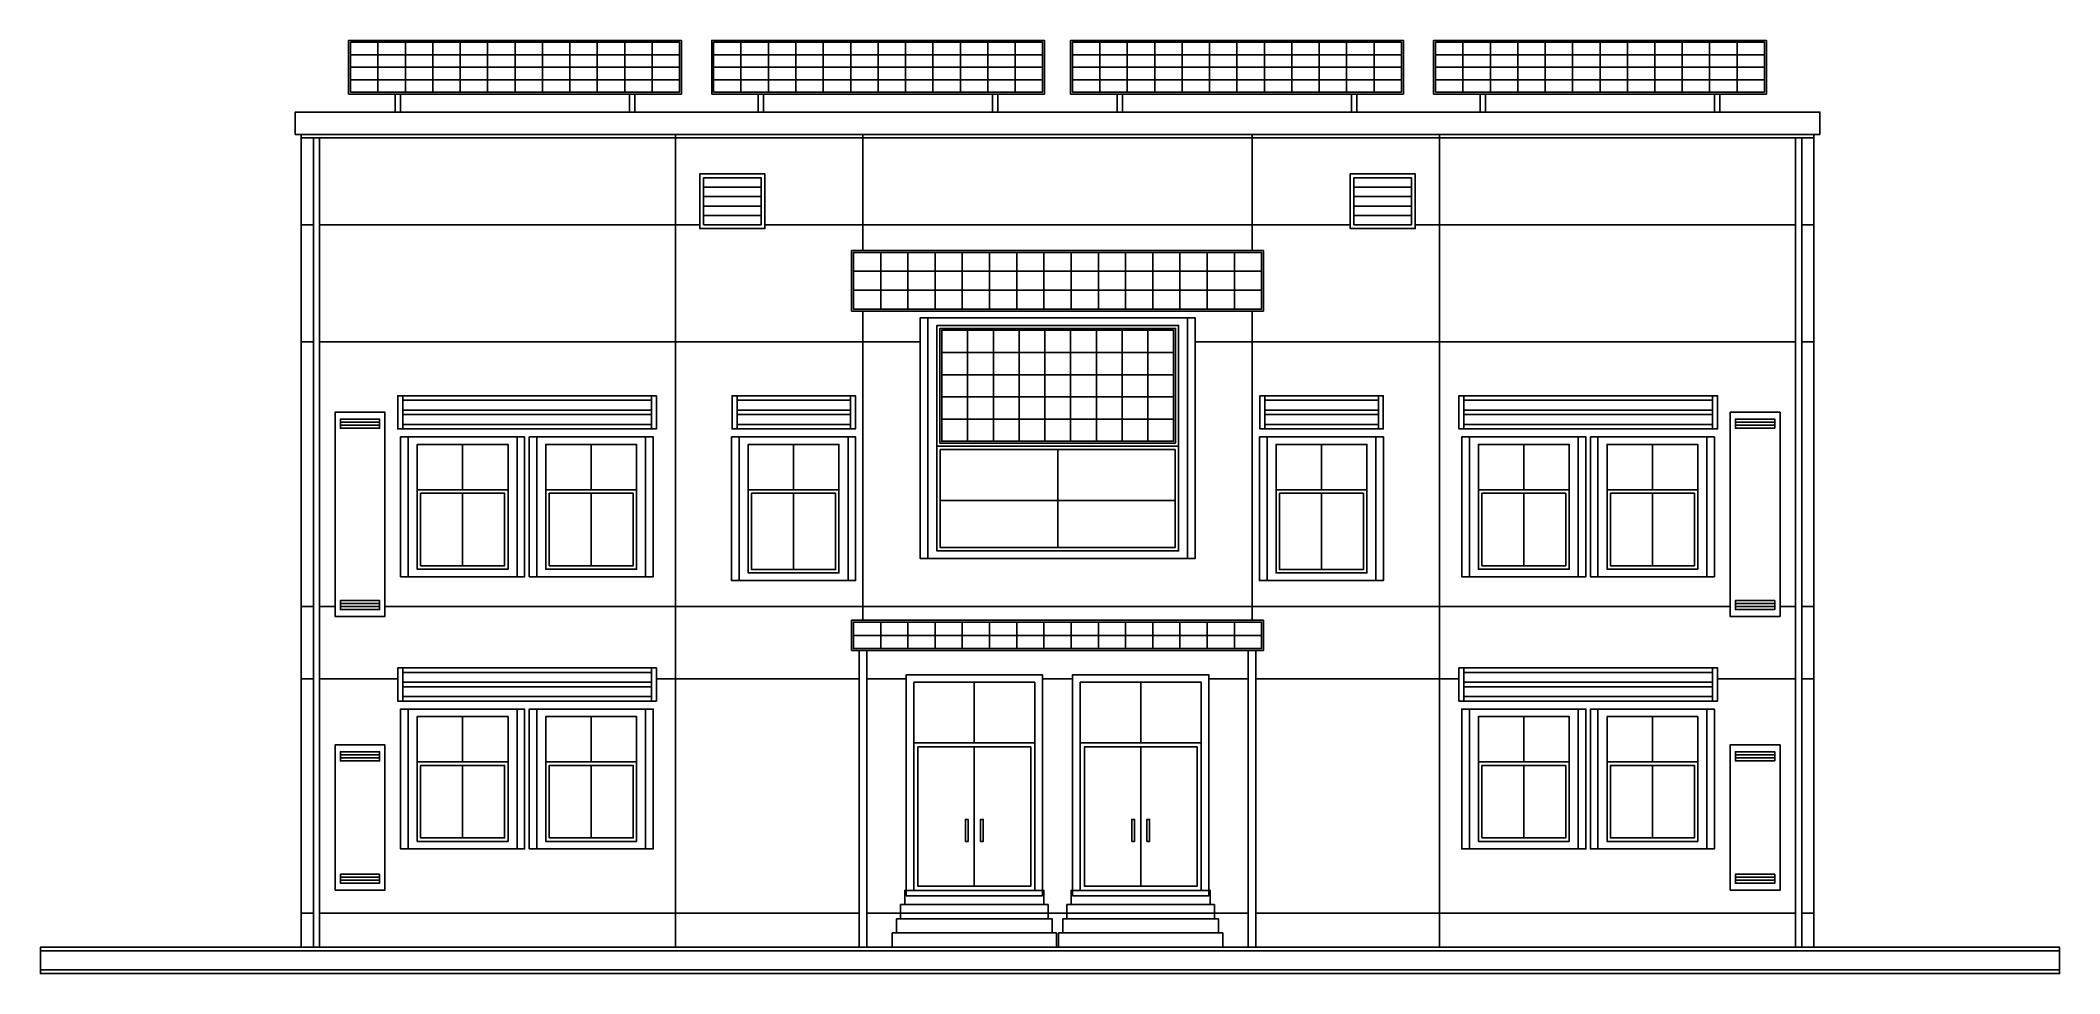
# Model space of a CAD drawing. Header units: inches. Extents: x 384.6 to 411.3, y 114.4 to 126.7.
import ezdxf

# ---------------------------------------------------------------- set-up
doc = ezdxf.new("R2010")
doc.units = ezdxf.units.IN
for name, color, linetype, lineweight in [('01_EXISTING_MASS', 7, 'Continuous', 25), ('02_NEW_FRAMES', 7, 'Continuous', 25), ('03_GLAZING', 7, 'Continuous', 25), ('04_EXTERNAL_SHADING', 7, 'Continuous', 25), ('05_SOLAR_PV', 7, 'Continuous', 25), ('06_VENTILATED_PANELS', 7, 'Continuous', 25), ('07_ENTRANCES', 7, 'Continuous', 25), ('08_RAINWATER', 7, 'Continuous', 25)]:
    doc.layers.add(name, color=color, linetype=linetype, lineweight=lineweight)

msp = doc.modelspace()

# ---------------------------------------------------------------- linework, layer by layer
at = {"layer": '01_EXISTING_MASS'}
for points in [[(388.023, 125.475), (388.023, 125.43)], [(392.973, 125.475), (388.023, 125.475)], [(388.023, 125.43), (388.023, 124.28)], [(392.973, 125.43), (392.973, 125.475)], [(395.45, 125.475), (392.973, 125.475)], [(392.973, 124.28), (392.973, 125.43)], [(395.45, 125.43), (395.45, 125.475)], [(400.596, 125.475), (395.45, 125.475)], [(395.45, 124.28), (395.45, 125.43)], [(400.596, 125.43), (400.596, 125.475)], [(403.073, 125.475), (400.596, 125.475)], [(400.596, 124.28), (400.596, 125.43)], [(403.073, 125.43), (403.073, 125.475)], [(408.023, 125.475), (403.073, 125.475)], [(403.073, 124.28), (403.073, 125.43)], [(408.023, 125.43), (408.023, 125.475)], [(408.023, 124.28), (408.023, 125.43)], [(388.023, 124.28), (388.023, 122.732)], [(388.023, 124.28), (388.183, 124.28)], [(388.263, 124.28), (392.973, 124.28)], [(392.973, 122.732), (392.973, 124.28)], [(392.973, 124.28), (393.293, 124.28)], [(394.153, 124.28), (395.45, 124.28)], [(395.45, 123.94), (395.45, 124.28)], [(395.45, 124.28), (400.596, 124.28)], [(400.596, 123.94), (400.596, 124.28)], [(400.596, 124.28), (401.893, 124.28)], [(402.753, 124.28), (403.073, 124.28)], [(403.073, 122.732), (403.073, 124.28)], [(403.073, 124.28), (407.783, 124.28)], [(407.863, 124.28), (408.023, 124.28)], [(408.023, 122.732), (408.023, 124.28)], [(395.45, 122.732), (395.45, 123.14)], [(400.596, 122.732), (400.596, 123.14)], [(388.023, 122.732), (388.023, 119.232)], [(388.023, 122.732), (388.183, 122.732)], [(388.263, 122.732), (392.973, 122.732)], [(392.973, 119.232), (392.973, 122.732)], [(392.973, 122.732), (395.45, 122.732)], [(395.45, 119.232), (395.45, 122.732)], [(395.45, 122.732), (396.208, 122.732)], [(399.843, 122.732), (400.596, 122.732)], [(400.596, 119.232), (400.596, 122.732)], [(400.596, 122.732), (403.073, 122.732)], [(403.073, 119.232), (403.073, 122.732)], [(403.073, 122.732), (407.783, 122.732)], [(407.863, 122.732), (408.023, 122.732)], [(408.023, 119.232), (408.023, 122.732)], [(388.023, 119.232), (388.023, 118.275)], [(388.023, 119.232), (388.183, 119.232)], [(388.263, 119.232), (388.47, 119.232)], [(389.13, 119.232), (392.973, 119.232)], [(392.973, 118.275), (392.973, 119.232)], [(392.973, 119.232), (395.45, 119.232)], [(395.45, 119.05), (395.45, 119.232)], [(395.45, 119.232), (400.596, 119.232)], [(400.596, 119.05), (400.596, 119.232)], [(400.596, 119.232), (403.073, 119.232)], [(403.073, 118.275), (403.073, 119.232)], [(403.073, 119.232), (406.916, 119.232)], [(407.576, 119.232), (407.783, 119.232)], [(407.863, 119.232), (408.023, 119.232)], [(408.023, 118.275), (408.023, 119.232)], [(388.023, 118.275), (388.023, 115.175)], [(388.023, 118.275), (388.183, 118.275)], [(388.263, 118.275), (389.3, 118.275)], [(392.72, 118.275), (392.973, 118.275)], [(392.973, 115.175), (392.973, 118.275)], [(392.973, 118.275), (395.4, 118.275)], [(395.5, 118.275), (396.023, 118.275)], [(397.823, 118.275), (398.223, 118.275)], [(400.023, 118.275), (400.546, 118.275)], [(400.646, 118.275), (403.073, 118.275)], [(403.073, 115.175), (403.073, 118.275)], [(403.073, 118.275), (403.33, 118.275)], [(406.75, 118.275), (407.783, 118.275)], [(407.863, 118.275), (408.023, 118.275)], [(408.023, 115.175), (408.023, 118.275)], [(388.023, 115.175), (388.023, 114.725)], [(388.023, 115.175), (388.183, 115.175)], [(388.263, 115.175), (392.973, 115.175)], [(392.973, 114.725), (392.973, 115.175)], [(392.973, 115.175), (395.4, 115.175)], [(395.5, 115.175), (395.948, 115.175)], [(395.948, 115.175), (397.898, 115.175)], [(397.898, 115.175), (398.148, 115.175)], [(398.148, 115.175), (400.098, 115.175)], [(400.098, 115.175), (400.546, 115.175)], [(400.646, 115.175), (403.073, 115.175)], [(403.073, 114.725), (403.073, 115.175)], [(403.073, 115.175), (407.783, 115.175)], [(407.863, 115.175), (408.023, 115.175)], [(408.023, 114.725), (408.023, 115.175)], [(388.023, 114.725), (384.574, 114.725), (384.574, 114.675)], [(384.574, 114.675), (384.574, 114.425)], [(384.574, 114.675), (411.273, 114.675)], [(388.023, 114.725), (388.183, 114.725)], [(388.263, 114.725), (392.973, 114.725)], [(392.973, 114.725), (395.4, 114.725)], [(395.5, 114.725), (395.838, 114.725)], [(395.838, 114.725), (398.008, 114.725)], [(398.008, 114.725), (398.038, 114.725)], [(398.038, 114.725), (400.208, 114.725)], [(400.208, 114.725), (400.546, 114.725)], [(400.646, 114.725), (403.073, 114.725)], [(403.073, 114.725), (407.783, 114.725)], [(407.863, 114.725), (408.023, 114.725)], [(411.273, 114.675), (411.273, 114.725), (408.023, 114.725)], [(411.273, 114.425), (411.273, 114.675)], [(384.574, 114.425), (411.273, 114.425)], [(384.574, 114.425), (384.574, 114.375), (411.273, 114.375), (411.273, 114.425)]]:
    msp.add_lwpolyline(points, dxfattribs=at)
at = {"layer": '02_NEW_FRAMES'}
for points in [[(389.265, 125.771), (387.943, 125.771), (387.943, 125.475), (388.023, 125.475)], [(389.335, 125.771), (389.265, 125.771)], [(392.365, 125.771), (389.335, 125.771)], [(392.435, 125.771), (392.365, 125.771)], [(394.065, 125.771), (392.435, 125.771)], [(394.135, 125.771), (394.065, 125.771)], [(397.165, 125.771), (394.135, 125.771)], [(397.235, 125.771), (397.165, 125.771)], [(398.811, 125.771), (397.235, 125.771)], [(398.881, 125.771), (398.811, 125.771)], [(401.911, 125.771), (398.881, 125.771)], [(401.981, 125.771), (401.911, 125.771)], [(403.611, 125.771), (401.981, 125.771)], [(403.681, 125.771), (403.611, 125.771)], [(406.711, 125.771), (403.681, 125.771)], [(406.781, 125.771), (406.711, 125.771)], [(408.023, 125.475), (408.103, 125.475), (408.103, 125.771), (406.781, 125.771)], [(394.153, 124.28), (394.153, 124.953), (393.293, 124.953), (393.293, 124.28)], [(402.753, 124.28), (402.753, 124.953), (401.893, 124.953), (401.893, 124.28)], [(393.293, 124.28), (393.293, 124.23), (394.153, 124.23), (394.153, 124.28)], [(401.893, 124.28), (401.893, 124.23), (402.753, 124.23), (402.753, 124.28)], [(396.308, 123.05), (396.308, 119.866)], [(399.743, 123.05), (396.308, 123.05)], [(399.623, 121.353), (399.623, 122.95), (396.428, 122.95), (396.428, 121.353)], [(399.743, 119.866), (399.743, 123.05)], [(389.437, 121.475), (389.437, 119.625)], [(390.877, 121.475), (389.437, 121.475)], [(390.157, 121.375), (389.557, 121.375), (389.557, 120.775)], [(390.157, 120.775), (390.157, 121.375)], [(390.757, 120.775), (390.757, 121.375), (390.157, 121.375)], [(390.877, 119.625), (390.877, 121.475)], [(391.137, 121.475), (391.137, 119.625)], [(392.577, 121.475), (391.137, 121.475)], [(391.857, 121.375), (391.257, 121.375), (391.257, 120.775)], [(391.857, 120.775), (391.857, 121.375)], [(392.457, 120.775), (392.457, 121.375), (391.857, 121.375)], [(392.577, 119.625), (392.577, 121.475)], [(393.813, 121.475), (393.813, 119.575)], [(395.253, 121.475), (393.813, 121.475)], [(394.533, 121.375), (393.933, 121.375), (393.933, 120.775)], [(394.533, 120.775), (394.533, 121.375)], [(395.133, 120.775), (395.133, 121.375), (394.533, 121.375)], [(395.253, 119.575), (395.253, 121.475)], [(399.623, 121.353), (396.428, 121.353)], [(400.793, 121.475), (400.793, 119.575)], [(402.233, 121.475), (400.793, 121.475)], [(401.513, 121.375), (400.913, 121.375), (400.913, 120.775)], [(401.513, 120.775), (401.513, 121.375)], [(402.113, 120.775), (402.113, 121.375), (401.513, 121.375)], [(402.233, 119.575), (402.233, 121.475)], [(403.469, 121.475), (403.469, 119.625)], [(404.909, 121.475), (403.469, 121.475)], [(404.189, 121.375), (403.589, 121.375), (403.589, 120.775)], [(404.189, 120.775), (404.189, 121.375)], [(404.789, 120.775), (404.789, 121.375), (404.189, 121.375)], [(404.909, 119.625), (404.909, 121.475)], [(405.169, 121.475), (405.169, 119.625)], [(406.609, 121.475), (405.169, 121.475)], [(405.889, 121.375), (405.289, 121.375), (405.289, 120.775)], [(405.889, 120.775), (405.889, 121.375)], [(406.489, 120.775), (406.489, 121.375), (405.889, 121.375)], [(406.609, 119.625), (406.609, 121.475)], [(390.157, 120.775), (389.557, 120.775)], [(390.757, 120.775), (390.157, 120.775)], [(391.857, 120.775), (391.257, 120.775)], [(392.457, 120.775), (391.857, 120.775)], [(394.533, 120.775), (393.933, 120.775)], [(395.133, 120.775), (394.533, 120.775)], [(401.513, 120.775), (400.913, 120.775)], [(402.113, 120.775), (401.513, 120.775)], [(404.189, 120.775), (403.589, 120.775)], [(404.789, 120.775), (404.189, 120.775)], [(405.889, 120.775), (405.289, 120.775)], [(406.489, 120.775), (405.889, 120.775)], [(389.437, 119.625), (390.877, 119.625)], [(391.137, 119.625), (392.577, 119.625)], [(396.308, 119.866), (399.743, 119.866)], [(403.469, 119.625), (404.909, 119.625)], [(405.169, 119.625), (406.609, 119.625)], [(393.813, 119.575), (395.253, 119.575)], [(400.793, 119.575), (402.233, 119.575)], [(396.923, 118.229), (396.123, 118.229), (396.123, 117.429)], [(396.923, 117.429), (396.923, 118.229)], [(397.723, 117.429), (397.723, 118.229), (396.923, 118.229)], [(399.123, 118.229), (398.323, 118.229), (398.323, 117.429)], [(399.123, 117.429), (399.123, 118.229)], [(399.923, 117.429), (399.923, 118.229), (399.123, 118.229)], [(389.437, 117.875), (389.437, 116.025)], [(390.877, 117.875), (389.437, 117.875)], [(390.157, 117.775), (389.557, 117.775), (389.557, 117.175)], [(390.157, 117.175), (390.157, 117.775)], [(390.757, 117.175), (390.757, 117.775), (390.157, 117.775)], [(390.877, 116.025), (390.877, 117.875)], [(391.137, 117.875), (391.137, 116.025)], [(392.577, 117.875), (391.137, 117.875)], [(391.857, 117.775), (391.257, 117.775), (391.257, 117.175)], [(391.857, 117.175), (391.857, 117.775)], [(392.457, 117.175), (392.457, 117.775), (391.857, 117.775)], [(392.577, 116.025), (392.577, 117.875)], [(403.469, 117.875), (403.469, 116.025)], [(404.909, 117.875), (403.469, 117.875)], [(404.189, 117.775), (403.589, 117.775), (403.589, 117.175)], [(404.189, 117.175), (404.189, 117.775)], [(404.789, 117.175), (404.789, 117.775), (404.189, 117.775)], [(404.909, 116.025), (404.909, 117.875)], [(405.169, 117.875), (405.169, 116.025)], [(406.609, 117.875), (405.169, 117.875)], [(405.889, 117.775), (405.289, 117.775), (405.289, 117.175)], [(405.889, 117.175), (405.889, 117.775)], [(406.489, 117.175), (406.489, 117.775), (405.889, 117.775)], [(406.609, 116.025), (406.609, 117.875)], [(396.923, 117.429), (396.123, 117.429)], [(397.723, 117.429), (396.923, 117.429)], [(399.123, 117.429), (398.323, 117.429)], [(399.923, 117.429), (399.123, 117.429)], [(390.157, 117.175), (389.557, 117.175)], [(390.757, 117.175), (390.157, 117.175)], [(391.857, 117.175), (391.257, 117.175)], [(392.457, 117.175), (391.857, 117.175)], [(404.189, 117.175), (403.589, 117.175)], [(404.789, 117.175), (404.189, 117.175)], [(405.889, 117.175), (405.289, 117.175)], [(406.489, 117.175), (405.889, 117.175)], [(389.437, 116.025), (390.877, 116.025)], [(391.137, 116.025), (392.577, 116.025)], [(403.469, 116.025), (404.909, 116.025)], [(405.169, 116.025), (406.609, 116.025)]]:
    msp.add_lwpolyline(points, dxfattribs=at)
at = {"layer": '03_GLAZING'}
for points in [[(396.428, 121.353), (396.428, 119.966), (399.623, 119.966), (399.623, 121.353)], [(398.026, 121.308), (396.473, 121.308), (396.473, 120.633)], [(398.026, 120.633), (398.026, 121.308)], [(399.578, 120.633), (399.578, 121.308), (398.026, 121.308)], [(389.557, 120.775), (389.557, 119.725), (390.757, 119.725), (390.757, 120.775)], [(390.157, 120.73), (389.602, 120.73), (389.602, 119.77), (390.157, 119.77)], [(390.157, 119.77), (390.712, 119.77), (390.712, 120.73), (390.157, 120.73)], [(390.157, 119.77), (390.157, 120.73)], [(391.257, 120.775), (391.257, 119.725), (392.457, 119.725), (392.457, 120.775)], [(391.857, 120.73), (391.302, 120.73), (391.302, 119.77), (391.857, 119.77)], [(391.857, 119.77), (392.412, 119.77), (392.412, 120.73), (391.857, 120.73)], [(391.857, 119.77), (391.857, 120.73)], [(393.933, 120.775), (393.933, 119.675), (395.133, 119.675), (395.133, 120.775)], [(394.533, 120.73), (393.978, 120.73), (393.978, 119.72), (394.533, 119.72)], [(394.533, 119.72), (395.088, 119.72), (395.088, 120.73), (394.533, 120.73)], [(394.533, 119.72), (394.533, 120.73)], [(400.913, 120.775), (400.913, 119.675), (402.113, 119.675), (402.113, 120.775)], [(401.513, 120.73), (400.958, 120.73), (400.958, 119.72), (401.513, 119.72)], [(401.513, 119.72), (402.068, 119.72), (402.068, 120.73), (401.513, 120.73)], [(401.513, 119.72), (401.513, 120.73)], [(403.589, 120.775), (403.589, 119.725), (404.789, 119.725), (404.789, 120.775)], [(404.189, 120.73), (403.634, 120.73), (403.634, 119.77), (404.189, 119.77)], [(404.189, 119.77), (404.744, 119.77), (404.744, 120.73), (404.189, 120.73)], [(404.189, 119.77), (404.189, 120.73)], [(405.289, 120.775), (405.289, 119.725), (406.489, 119.725), (406.489, 120.775)], [(405.889, 120.73), (405.334, 120.73), (405.334, 119.77), (405.889, 119.77)], [(405.889, 119.77), (406.444, 119.77), (406.444, 120.73), (405.889, 120.73)], [(405.889, 119.77), (405.889, 120.73)], [(396.473, 120.633), (398.026, 120.633)], [(396.473, 120.633), (396.473, 120.011), (398.026, 120.011)], [(398.026, 120.011), (399.578, 120.011), (399.578, 120.633)], [(398.026, 120.011), (398.026, 120.633)], [(398.026, 120.633), (399.578, 120.633)], [(396.923, 117.374), (396.178, 117.374), (396.178, 115.53), (396.923, 115.53)], [(396.923, 115.53), (397.668, 115.53), (397.668, 117.374), (396.923, 117.374)], [(396.923, 115.53), (396.923, 117.374)], [(399.123, 117.374), (398.378, 117.374), (398.378, 115.53), (399.123, 115.53)], [(399.123, 115.53), (399.868, 115.53), (399.868, 117.374), (399.123, 117.374)], [(399.123, 115.53), (399.123, 117.374)], [(389.557, 117.175), (389.557, 116.125), (390.757, 116.125), (390.757, 117.175)], [(390.157, 117.13), (389.602, 117.13), (389.602, 116.17), (390.157, 116.17)], [(390.157, 116.17), (390.712, 116.17), (390.712, 117.13), (390.157, 117.13)], [(390.157, 116.17), (390.157, 117.13)], [(391.257, 117.175), (391.257, 116.125), (392.457, 116.125), (392.457, 117.175)], [(391.857, 117.13), (391.302, 117.13), (391.302, 116.17), (391.857, 116.17)], [(391.857, 116.17), (392.412, 116.17), (392.412, 117.13), (391.857, 117.13)], [(391.857, 116.17), (391.857, 117.13)], [(403.589, 117.175), (403.589, 116.125), (404.789, 116.125), (404.789, 117.175)], [(404.189, 117.13), (403.634, 117.13), (403.634, 116.17), (404.189, 116.17)], [(404.189, 116.17), (404.744, 116.17), (404.744, 117.13), (404.189, 117.13)], [(404.189, 116.17), (404.189, 117.13)], [(405.289, 117.175), (405.289, 116.125), (406.489, 116.125), (406.489, 117.175)], [(405.889, 117.13), (405.334, 117.13), (405.334, 116.17), (405.889, 116.17)], [(405.889, 116.17), (406.444, 116.17), (406.444, 117.13), (405.889, 117.13)], [(405.889, 116.17), (405.889, 117.13)]]:
    msp.add_lwpolyline(points, dxfattribs=at)
at = {"layer": '04_EXTERNAL_SHADING'}
for points in [[(389.265, 126.01), (389.265, 125.771)], [(389.335, 126.01), (389.265, 126.01)], [(389.335, 125.771), (389.335, 126.01)], [(392.365, 126.01), (392.365, 125.771)], [(392.435, 126.01), (392.365, 126.01)], [(392.435, 125.771), (392.435, 126.01)], [(394.065, 126.01), (394.065, 125.771)], [(394.135, 126.01), (394.065, 126.01)], [(394.135, 125.771), (394.135, 126.01)], [(397.165, 126.01), (397.165, 125.771)], [(397.235, 126.01), (397.165, 126.01)], [(397.235, 125.771), (397.235, 126.01)], [(398.811, 126.01), (398.811, 125.771)], [(398.881, 126.01), (398.811, 126.01)], [(398.881, 125.771), (398.881, 126.01)], [(401.911, 126.01), (401.911, 125.771)], [(401.981, 126.01), (401.911, 126.01)], [(401.981, 125.771), (401.981, 126.01)], [(403.611, 126.01), (403.611, 125.771)], [(403.681, 126.01), (403.611, 126.01)], [(403.681, 125.771), (403.681, 126.01)], [(406.711, 126.01), (406.711, 125.771)], [(406.781, 126.01), (406.711, 126.01)], [(406.781, 125.771), (406.781, 126.01)], [(396.308, 123.05), (396.208, 123.05), (396.208, 122.732)], [(399.843, 122.732), (399.843, 123.05), (399.743, 123.05)], [(396.208, 122.732), (396.208, 119.866), (396.308, 119.866)], [(399.743, 119.866), (399.843, 119.866), (399.843, 122.732)], [(389.365, 122.02), (389.3, 122.02), (389.3, 121.58), (389.365, 121.58)], [(389.365, 121.96), (389.365, 122.02)], [(392.655, 122.02), (389.365, 122.02)], [(392.655, 121.58), (392.72, 121.58), (392.72, 122.02), (392.655, 122.02)], [(392.655, 122.02), (392.655, 121.96)], [(393.785, 122.02), (393.72, 122.02), (393.72, 121.58), (393.785, 121.58)], [(393.785, 121.96), (393.785, 122.02)], [(395.285, 122.02), (393.785, 122.02)], [(395.285, 121.58), (395.35, 121.58), (395.35, 122.02), (395.285, 122.02)], [(395.285, 122.02), (395.285, 121.96)], [(400.765, 122.02), (400.7, 122.02), (400.7, 121.58), (400.765, 121.58)], [(400.765, 121.96), (400.765, 122.02)], [(402.265, 122.02), (400.765, 122.02)], [(402.265, 121.58), (402.33, 121.58), (402.33, 122.02), (402.265, 122.02)], [(402.265, 122.02), (402.265, 121.96)], [(403.395, 122.02), (403.33, 122.02), (403.33, 121.58), (403.395, 121.58)], [(403.395, 121.96), (403.395, 122.02)], [(406.685, 122.02), (403.395, 122.02)], [(406.685, 121.58), (406.75, 121.58), (406.75, 122.02), (406.685, 122.02)], [(406.685, 122.02), (406.685, 121.96)], [(389.365, 121.83), (389.365, 121.96)], [(389.365, 121.96), (392.655, 121.96)], [(389.365, 121.77), (389.365, 121.83)], [(392.655, 121.83), (389.365, 121.83)], [(389.365, 121.64), (389.365, 121.77)], [(389.365, 121.77), (392.655, 121.77)], [(392.655, 121.96), (392.655, 121.83)], [(392.655, 121.83), (392.655, 121.77)], [(392.655, 121.77), (392.655, 121.64)], [(393.785, 121.83), (393.785, 121.96)], [(393.785, 121.96), (395.285, 121.96)], [(393.785, 121.77), (393.785, 121.83)], [(395.285, 121.83), (393.785, 121.83)], [(393.785, 121.64), (393.785, 121.77)], [(393.785, 121.77), (395.285, 121.77)], [(395.285, 121.96), (395.285, 121.83)], [(395.285, 121.83), (395.285, 121.77)], [(395.285, 121.77), (395.285, 121.64)], [(400.765, 121.83), (400.765, 121.96)], [(400.765, 121.96), (402.265, 121.96)], [(400.765, 121.77), (400.765, 121.83)], [(402.265, 121.83), (400.765, 121.83)], [(400.765, 121.64), (400.765, 121.77)], [(400.765, 121.77), (402.265, 121.77)], [(402.265, 121.96), (402.265, 121.83)], [(402.265, 121.83), (402.265, 121.77)], [(402.265, 121.77), (402.265, 121.64)], [(403.395, 121.83), (403.395, 121.96)], [(403.395, 121.96), (406.685, 121.96)], [(403.395, 121.77), (403.395, 121.83)], [(406.685, 121.83), (403.395, 121.83)], [(403.395, 121.64), (403.395, 121.77)], [(403.395, 121.77), (406.685, 121.77)], [(406.685, 121.96), (406.685, 121.83)], [(406.685, 121.83), (406.685, 121.77)], [(406.685, 121.77), (406.685, 121.64)], [(389.365, 121.58), (389.365, 121.64)], [(392.655, 121.64), (389.365, 121.64)], [(389.365, 121.58), (392.655, 121.58)], [(392.655, 121.64), (392.655, 121.58)], [(393.785, 121.58), (393.785, 121.64)], [(395.285, 121.64), (393.785, 121.64)], [(393.785, 121.58), (395.285, 121.58)], [(395.285, 121.64), (395.285, 121.58)], [(400.765, 121.58), (400.765, 121.64)], [(402.265, 121.64), (400.765, 121.64)], [(400.765, 121.58), (402.265, 121.58)], [(402.265, 121.64), (402.265, 121.58)], [(403.395, 121.58), (403.395, 121.64)], [(406.685, 121.64), (403.395, 121.64)], [(403.395, 121.58), (406.685, 121.58)], [(406.685, 121.64), (406.685, 121.58)], [(389.437, 121.475), (389.337, 121.475), (389.337, 119.625), (389.437, 119.625)], [(390.877, 119.625), (390.977, 119.625), (390.977, 121.475), (390.877, 121.475)], [(391.137, 121.475), (391.037, 121.475), (391.037, 119.625), (391.137, 119.625)], [(392.577, 119.625), (392.677, 119.625), (392.677, 121.475), (392.577, 121.475)], [(393.813, 121.475), (393.713, 121.475), (393.713, 119.575), (393.813, 119.575)], [(395.253, 119.575), (395.353, 119.575), (395.353, 121.475), (395.253, 121.475)], [(400.793, 121.475), (400.693, 121.475), (400.693, 119.575), (400.793, 119.575)], [(402.233, 119.575), (402.333, 119.575), (402.333, 121.475), (402.233, 121.475)], [(403.469, 121.475), (403.369, 121.475), (403.369, 119.625), (403.469, 119.625)], [(404.909, 119.625), (405.009, 119.625), (405.009, 121.475), (404.909, 121.475)], [(405.169, 121.475), (405.069, 121.475), (405.069, 119.625), (405.169, 119.625)], [(406.609, 119.625), (406.709, 119.625), (406.709, 121.475), (406.609, 121.475)], [(395.4, 118.65), (395.4, 118.275)], [(395.5, 118.65), (395.4, 118.65)], [(395.5, 118.275), (395.5, 118.65)], [(400.546, 118.65), (400.546, 118.275)], [(400.646, 118.65), (400.546, 118.65)], [(400.646, 118.275), (400.646, 118.65)], [(389.365, 118.42), (389.3, 118.42), (389.3, 118.275)], [(389.365, 118.36), (389.365, 118.42)], [(392.655, 118.42), (389.365, 118.42)], [(389.365, 118.23), (389.365, 118.36)], [(389.365, 118.36), (392.655, 118.36)], [(392.655, 118.42), (392.655, 118.36)], [(392.72, 118.275), (392.72, 118.42), (392.655, 118.42)], [(392.655, 118.36), (392.655, 118.23)], [(403.395, 118.42), (403.33, 118.42), (403.33, 118.275)], [(403.395, 118.36), (403.395, 118.42)], [(406.685, 118.42), (403.395, 118.42)], [(403.395, 118.23), (403.395, 118.36)], [(403.395, 118.36), (406.685, 118.36)], [(406.685, 118.42), (406.685, 118.36)], [(406.75, 118.275), (406.75, 118.42), (406.685, 118.42)], [(406.685, 118.36), (406.685, 118.23)], [(389.3, 118.275), (389.3, 117.98), (389.365, 117.98)], [(389.365, 118.17), (389.365, 118.23)], [(392.655, 118.23), (389.365, 118.23)], [(389.365, 118.04), (389.365, 118.17)], [(389.365, 118.17), (392.655, 118.17)], [(389.365, 117.98), (389.365, 118.04)], [(392.655, 118.04), (389.365, 118.04)], [(392.655, 117.98), (392.72, 117.98), (392.72, 118.275)], [(392.655, 118.23), (392.655, 118.17)], [(392.655, 118.17), (392.655, 118.04)], [(392.655, 118.04), (392.655, 117.98)], [(395.4, 118.275), (395.4, 115.175)], [(395.5, 115.175), (395.5, 118.275)], [(400.546, 118.275), (400.546, 115.175)], [(400.646, 115.175), (400.646, 118.275)], [(403.33, 118.275), (403.33, 117.98), (403.395, 117.98)], [(403.395, 118.17), (403.395, 118.23)], [(406.685, 118.23), (403.395, 118.23)], [(403.395, 118.04), (403.395, 118.17)], [(403.395, 118.17), (406.685, 118.17)], [(403.395, 117.98), (403.395, 118.04)], [(406.685, 118.04), (403.395, 118.04)], [(406.685, 117.98), (406.75, 117.98), (406.75, 118.275)], [(406.685, 118.23), (406.685, 118.17)], [(406.685, 118.17), (406.685, 118.04)], [(406.685, 118.04), (406.685, 117.98)], [(389.437, 117.875), (389.337, 117.875), (389.337, 116.025), (389.437, 116.025)], [(389.365, 117.98), (392.655, 117.98)], [(390.877, 116.025), (390.977, 116.025), (390.977, 117.875), (390.877, 117.875)], [(391.137, 117.875), (391.037, 117.875), (391.037, 116.025), (391.137, 116.025)], [(392.577, 116.025), (392.677, 116.025), (392.677, 117.875), (392.577, 117.875)], [(403.469, 117.875), (403.369, 117.875), (403.369, 116.025), (403.469, 116.025)], [(403.395, 117.98), (406.685, 117.98)], [(404.909, 116.025), (405.009, 116.025), (405.009, 117.875), (404.909, 117.875)], [(405.169, 117.875), (405.069, 117.875), (405.069, 116.025), (405.169, 116.025)], [(406.609, 116.025), (406.709, 116.025), (406.709, 117.875), (406.609, 117.875)], [(395.4, 115.175), (395.4, 114.725)], [(395.5, 114.725), (395.5, 115.175)], [(400.546, 115.175), (400.546, 114.725)], [(400.646, 114.725), (400.646, 115.175)], [(395.4, 114.725), (395.5, 114.725)], [(400.546, 114.725), (400.646, 114.725)]]:
    msp.add_lwpolyline(points, dxfattribs=at)
at = {"layer": '05_SOLAR_PV'}
for points in [[(392.435, 126.01), (393.05, 126.01), (393.05, 126.72), (388.65, 126.72), (388.65, 126.01), (389.265, 126.01)], [(389.038, 126.695), (388.675, 126.695), (388.675, 126.53)], [(389.038, 126.53), (389.038, 126.695)], [(389.4, 126.695), (389.038, 126.695)], [(389.4, 126.53), (389.4, 126.695)], [(389.762, 126.695), (389.4, 126.695)], [(389.762, 126.53), (389.762, 126.695)], [(390.125, 126.695), (389.762, 126.695)], [(390.125, 126.53), (390.125, 126.695)], [(390.488, 126.695), (390.125, 126.695)], [(390.488, 126.53), (390.488, 126.695)], [(390.85, 126.695), (390.488, 126.695)], [(390.85, 126.53), (390.85, 126.695)], [(391.212, 126.695), (390.85, 126.695)], [(391.212, 126.53), (391.212, 126.695)], [(391.575, 126.695), (391.212, 126.695)], [(391.575, 126.53), (391.575, 126.695)], [(391.938, 126.695), (391.575, 126.695)], [(391.938, 126.53), (391.938, 126.695)], [(392.3, 126.695), (391.938, 126.695)], [(392.3, 126.53), (392.3, 126.695)], [(392.663, 126.695), (392.3, 126.695)], [(392.663, 126.53), (392.663, 126.695)], [(393.025, 126.53), (393.025, 126.695), (392.663, 126.695)], [(397.235, 126.01), (397.85, 126.01), (397.85, 126.72), (393.45, 126.72), (393.45, 126.01), (394.065, 126.01)], [(393.837, 126.695), (393.475, 126.695), (393.475, 126.53)], [(393.837, 126.53), (393.837, 126.695)], [(394.2, 126.695), (393.837, 126.695)], [(394.2, 126.53), (394.2, 126.695)], [(394.562, 126.695), (394.2, 126.695)], [(394.562, 126.53), (394.562, 126.695)], [(394.925, 126.695), (394.562, 126.695)], [(394.925, 126.53), (394.925, 126.695)], [(395.288, 126.695), (394.925, 126.695)], [(395.288, 126.53), (395.288, 126.695)], [(395.65, 126.695), (395.288, 126.695)], [(395.65, 126.53), (395.65, 126.695)], [(396.012, 126.695), (395.65, 126.695)], [(396.012, 126.53), (396.012, 126.695)], [(396.375, 126.695), (396.012, 126.695)], [(396.375, 126.53), (396.375, 126.695)], [(396.738, 126.695), (396.375, 126.695)], [(396.738, 126.53), (396.738, 126.695)], [(397.1, 126.695), (396.738, 126.695)], [(397.1, 126.53), (397.1, 126.695)], [(397.462, 126.695), (397.1, 126.695)], [(397.462, 126.53), (397.462, 126.695)], [(397.825, 126.53), (397.825, 126.695), (397.462, 126.695)], [(401.981, 126.01), (402.596, 126.01), (402.596, 126.72), (398.196, 126.72), (398.196, 126.01), (398.811, 126.01)], [(398.584, 126.695), (398.221, 126.695), (398.221, 126.53)], [(398.584, 126.53), (398.584, 126.695)], [(398.946, 126.695), (398.584, 126.695)], [(398.946, 126.53), (398.946, 126.695)], [(399.309, 126.695), (398.946, 126.695)], [(399.309, 126.53), (399.309, 126.695)], [(399.671, 126.695), (399.309, 126.695)], [(399.671, 126.53), (399.671, 126.695)], [(400.034, 126.695), (399.671, 126.695)], [(400.034, 126.53), (400.034, 126.695)], [(400.396, 126.695), (400.034, 126.695)], [(400.396, 126.53), (400.396, 126.695)], [(400.759, 126.695), (400.396, 126.695)], [(400.759, 126.53), (400.759, 126.695)], [(401.121, 126.695), (400.759, 126.695)], [(401.121, 126.53), (401.121, 126.695)], [(401.484, 126.695), (401.121, 126.695)], [(401.484, 126.53), (401.484, 126.695)], [(401.846, 126.695), (401.484, 126.695)], [(401.846, 126.53), (401.846, 126.695)], [(402.209, 126.695), (401.846, 126.695)], [(402.209, 126.53), (402.209, 126.695)], [(402.571, 126.53), (402.571, 126.695), (402.209, 126.695)], [(406.781, 126.01), (407.396, 126.01), (407.396, 126.72), (402.996, 126.72), (402.996, 126.01), (403.611, 126.01)], [(403.384, 126.695), (403.021, 126.695), (403.021, 126.53)], [(403.384, 126.53), (403.384, 126.695)], [(403.746, 126.695), (403.384, 126.695)], [(403.746, 126.53), (403.746, 126.695)], [(404.109, 126.695), (403.746, 126.695)], [(404.109, 126.53), (404.109, 126.695)], [(404.471, 126.695), (404.109, 126.695)], [(404.471, 126.53), (404.471, 126.695)], [(404.834, 126.695), (404.471, 126.695)], [(404.834, 126.53), (404.834, 126.695)], [(405.196, 126.695), (404.834, 126.695)], [(405.196, 126.53), (405.196, 126.695)], [(405.559, 126.695), (405.196, 126.695)], [(405.559, 126.53), (405.559, 126.695)], [(405.921, 126.695), (405.559, 126.695)], [(405.921, 126.53), (405.921, 126.695)], [(406.284, 126.695), (405.921, 126.695)], [(406.284, 126.53), (406.284, 126.695)], [(406.646, 126.695), (406.284, 126.695)], [(406.646, 126.53), (406.646, 126.695)], [(407.009, 126.695), (406.646, 126.695)], [(407.009, 126.53), (407.009, 126.695)], [(407.371, 126.53), (407.371, 126.695), (407.009, 126.695)], [(388.675, 126.53), (388.675, 126.365)], [(388.675, 126.53), (389.038, 126.53)], [(388.675, 126.365), (388.675, 126.2)], [(388.675, 126.365), (389.038, 126.365)], [(389.038, 126.365), (389.038, 126.53)], [(389.038, 126.53), (389.4, 126.53)], [(389.038, 126.2), (389.038, 126.365)], [(389.038, 126.365), (389.4, 126.365)], [(389.4, 126.365), (389.4, 126.53)], [(389.4, 126.53), (389.762, 126.53)], [(389.4, 126.2), (389.4, 126.365)], [(389.4, 126.365), (389.762, 126.365)], [(389.762, 126.365), (389.762, 126.53)], [(389.762, 126.53), (390.125, 126.53)], [(389.762, 126.2), (389.762, 126.365)], [(389.762, 126.365), (390.125, 126.365)], [(390.125, 126.365), (390.125, 126.53)], [(390.125, 126.53), (390.488, 126.53)], [(390.125, 126.2), (390.125, 126.365)], [(390.125, 126.365), (390.488, 126.365)], [(390.488, 126.365), (390.488, 126.53)], [(390.488, 126.53), (390.85, 126.53)], [(390.488, 126.2), (390.488, 126.365)], [(390.488, 126.365), (390.85, 126.365)], [(390.85, 126.365), (390.85, 126.53)], [(390.85, 126.53), (391.212, 126.53)], [(390.85, 126.2), (390.85, 126.365)], [(390.85, 126.365), (391.212, 126.365)], [(391.212, 126.365), (391.212, 126.53)], [(391.212, 126.53), (391.575, 126.53)], [(391.212, 126.2), (391.212, 126.365)], [(391.212, 126.365), (391.575, 126.365)], [(391.575, 126.365), (391.575, 126.53)], [(391.575, 126.53), (391.938, 126.53)], [(391.575, 126.2), (391.575, 126.365)], [(391.575, 126.365), (391.938, 126.365)], [(391.938, 126.365), (391.938, 126.53)], [(391.938, 126.53), (392.3, 126.53)], [(391.938, 126.2), (391.938, 126.365)], [(391.938, 126.365), (392.3, 126.365)], [(392.3, 126.365), (392.3, 126.53)], [(392.3, 126.53), (392.663, 126.53)], [(392.3, 126.2), (392.3, 126.365)], [(392.3, 126.365), (392.663, 126.365)], [(392.663, 126.365), (392.663, 126.53)], [(392.663, 126.53), (393.025, 126.53)], [(392.663, 126.2), (392.663, 126.365)], [(392.663, 126.365), (393.025, 126.365)], [(393.025, 126.365), (393.025, 126.53)], [(393.025, 126.2), (393.025, 126.365)], [(393.475, 126.53), (393.475, 126.365)], [(393.475, 126.53), (393.837, 126.53)], [(393.475, 126.365), (393.475, 126.2)], [(393.475, 126.365), (393.837, 126.365)], [(393.837, 126.365), (393.837, 126.53)], [(393.837, 126.53), (394.2, 126.53)], [(393.837, 126.2), (393.837, 126.365)], [(393.837, 126.365), (394.2, 126.365)], [(394.2, 126.365), (394.2, 126.53)], [(394.2, 126.53), (394.562, 126.53)], [(394.2, 126.2), (394.2, 126.365)], [(394.2, 126.365), (394.562, 126.365)], [(394.562, 126.365), (394.562, 126.53)], [(394.562, 126.53), (394.925, 126.53)], [(394.562, 126.2), (394.562, 126.365)], [(394.562, 126.365), (394.925, 126.365)], [(394.925, 126.365), (394.925, 126.53)], [(394.925, 126.53), (395.288, 126.53)], [(394.925, 126.2), (394.925, 126.365)], [(394.925, 126.365), (395.288, 126.365)], [(395.288, 126.365), (395.288, 126.53)], [(395.288, 126.53), (395.65, 126.53)], [(395.288, 126.2), (395.288, 126.365)], [(395.288, 126.365), (395.65, 126.365)], [(395.65, 126.365), (395.65, 126.53)], [(395.65, 126.53), (396.012, 126.53)], [(395.65, 126.2), (395.65, 126.365)], [(395.65, 126.365), (396.012, 126.365)], [(396.012, 126.365), (396.012, 126.53)], [(396.012, 126.53), (396.375, 126.53)], [(396.012, 126.2), (396.012, 126.365)], [(396.012, 126.365), (396.375, 126.365)], [(396.375, 126.365), (396.375, 126.53)], [(396.375, 126.53), (396.738, 126.53)], [(396.375, 126.2), (396.375, 126.365)], [(396.375, 126.365), (396.738, 126.365)], [(396.738, 126.365), (396.738, 126.53)], [(396.738, 126.53), (397.1, 126.53)], [(396.738, 126.2), (396.738, 126.365)], [(396.738, 126.365), (397.1, 126.365)], [(397.1, 126.365), (397.1, 126.53)], [(397.1, 126.53), (397.462, 126.53)], [(397.1, 126.2), (397.1, 126.365)], [(397.1, 126.365), (397.462, 126.365)], [(397.462, 126.365), (397.462, 126.53)], [(397.462, 126.53), (397.825, 126.53)], [(397.462, 126.2), (397.462, 126.365)], [(397.462, 126.365), (397.825, 126.365)], [(397.825, 126.365), (397.825, 126.53)], [(397.825, 126.2), (397.825, 126.365)], [(398.221, 126.53), (398.221, 126.365)], [(398.221, 126.53), (398.584, 126.53)], [(398.221, 126.365), (398.221, 126.2)], [(398.221, 126.365), (398.584, 126.365)], [(398.584, 126.365), (398.584, 126.53)], [(398.584, 126.53), (398.946, 126.53)], [(398.584, 126.2), (398.584, 126.365)], [(398.584, 126.365), (398.946, 126.365)], [(398.946, 126.365), (398.946, 126.53)], [(398.946, 126.53), (399.309, 126.53)], [(398.946, 126.2), (398.946, 126.365)], [(398.946, 126.365), (399.309, 126.365)], [(399.309, 126.365), (399.309, 126.53)], [(399.309, 126.53), (399.671, 126.53)], [(399.309, 126.2), (399.309, 126.365)], [(399.309, 126.365), (399.671, 126.365)], [(399.671, 126.365), (399.671, 126.53)], [(399.671, 126.53), (400.034, 126.53)], [(399.671, 126.2), (399.671, 126.365)], [(399.671, 126.365), (400.034, 126.365)], [(400.034, 126.365), (400.034, 126.53)], [(400.034, 126.53), (400.396, 126.53)], [(400.034, 126.2), (400.034, 126.365)], [(400.034, 126.365), (400.396, 126.365)], [(400.396, 126.365), (400.396, 126.53)], [(400.396, 126.53), (400.759, 126.53)], [(400.396, 126.2), (400.396, 126.365)], [(400.396, 126.365), (400.759, 126.365)], [(400.759, 126.365), (400.759, 126.53)], [(400.759, 126.53), (401.121, 126.53)], [(400.759, 126.2), (400.759, 126.365)], [(400.759, 126.365), (401.121, 126.365)], [(401.121, 126.365), (401.121, 126.53)], [(401.121, 126.53), (401.484, 126.53)], [(401.121, 126.2), (401.121, 126.365)], [(401.121, 126.365), (401.484, 126.365)], [(401.484, 126.365), (401.484, 126.53)], [(401.484, 126.53), (401.846, 126.53)], [(401.484, 126.2), (401.484, 126.365)], [(401.484, 126.365), (401.846, 126.365)], [(401.846, 126.365), (401.846, 126.53)], [(401.846, 126.53), (402.209, 126.53)], [(401.846, 126.2), (401.846, 126.365)], [(401.846, 126.365), (402.209, 126.365)], [(402.209, 126.365), (402.209, 126.53)], [(402.209, 126.53), (402.571, 126.53)], [(402.209, 126.2), (402.209, 126.365)], [(402.209, 126.365), (402.571, 126.365)], [(402.571, 126.365), (402.571, 126.53)], [(402.571, 126.2), (402.571, 126.365)], [(403.021, 126.53), (403.021, 126.365)], [(403.021, 126.53), (403.384, 126.53)], [(403.021, 126.365), (403.021, 126.2)], [(403.021, 126.365), (403.384, 126.365)], [(403.384, 126.365), (403.384, 126.53)], [(403.384, 126.53), (403.746, 126.53)], [(403.384, 126.2), (403.384, 126.365)], [(403.384, 126.365), (403.746, 126.365)], [(403.746, 126.365), (403.746, 126.53)], [(403.746, 126.53), (404.109, 126.53)], [(403.746, 126.2), (403.746, 126.365)], [(403.746, 126.365), (404.109, 126.365)], [(404.109, 126.365), (404.109, 126.53)], [(404.109, 126.53), (404.471, 126.53)], [(404.109, 126.2), (404.109, 126.365)], [(404.109, 126.365), (404.471, 126.365)], [(404.471, 126.365), (404.471, 126.53)], [(404.471, 126.53), (404.834, 126.53)], [(404.471, 126.2), (404.471, 126.365)], [(404.471, 126.365), (404.834, 126.365)], [(404.834, 126.365), (404.834, 126.53)], [(404.834, 126.53), (405.196, 126.53)], [(404.834, 126.2), (404.834, 126.365)], [(404.834, 126.365), (405.196, 126.365)], [(405.196, 126.365), (405.196, 126.53)], [(405.196, 126.53), (405.559, 126.53)], [(405.196, 126.2), (405.196, 126.365)], [(405.196, 126.365), (405.559, 126.365)], [(405.559, 126.365), (405.559, 126.53)], [(405.559, 126.53), (405.921, 126.53)], [(405.559, 126.2), (405.559, 126.365)], [(405.559, 126.365), (405.921, 126.365)], [(405.921, 126.365), (405.921, 126.53)], [(405.921, 126.53), (406.284, 126.53)], [(405.921, 126.2), (405.921, 126.365)], [(405.921, 126.365), (406.284, 126.365)], [(406.284, 126.365), (406.284, 126.53)], [(406.284, 126.53), (406.646, 126.53)], [(406.284, 126.2), (406.284, 126.365)], [(406.284, 126.365), (406.646, 126.365)], [(406.646, 126.365), (406.646, 126.53)], [(406.646, 126.53), (407.009, 126.53)], [(406.646, 126.2), (406.646, 126.365)], [(406.646, 126.365), (407.009, 126.365)], [(407.009, 126.365), (407.009, 126.53)], [(407.009, 126.53), (407.371, 126.53)], [(407.009, 126.2), (407.009, 126.365)], [(407.009, 126.365), (407.371, 126.365)], [(407.371, 126.365), (407.371, 126.53)], [(407.371, 126.2), (407.371, 126.365)], [(388.675, 126.2), (389.038, 126.2)], [(388.675, 126.2), (388.675, 126.035), (389.038, 126.035)], [(389.038, 126.035), (389.038, 126.2)], [(389.038, 126.2), (389.4, 126.2)], [(389.038, 126.035), (389.4, 126.035)], [(389.4, 126.035), (389.4, 126.2)], [(389.4, 126.2), (389.762, 126.2)], [(389.4, 126.035), (389.762, 126.035)], [(389.762, 126.035), (389.762, 126.2)], [(389.762, 126.2), (390.125, 126.2)], [(389.762, 126.035), (390.125, 126.035)], [(390.125, 126.035), (390.125, 126.2)], [(390.125, 126.2), (390.488, 126.2)], [(390.125, 126.035), (390.488, 126.035)], [(390.488, 126.035), (390.488, 126.2)], [(390.488, 126.2), (390.85, 126.2)], [(390.488, 126.035), (390.85, 126.035)], [(390.85, 126.035), (390.85, 126.2)], [(390.85, 126.2), (391.212, 126.2)], [(390.85, 126.035), (391.212, 126.035)], [(391.212, 126.035), (391.212, 126.2)], [(391.212, 126.2), (391.575, 126.2)], [(391.212, 126.035), (391.575, 126.035)], [(391.575, 126.035), (391.575, 126.2)], [(391.575, 126.2), (391.938, 126.2)], [(391.575, 126.035), (391.938, 126.035)], [(391.938, 126.035), (391.938, 126.2)], [(391.938, 126.2), (392.3, 126.2)], [(391.938, 126.035), (392.3, 126.035)], [(392.3, 126.035), (392.3, 126.2)], [(392.3, 126.2), (392.663, 126.2)], [(392.3, 126.035), (392.663, 126.035)], [(392.663, 126.035), (393.025, 126.035), (393.025, 126.2)], [(392.663, 126.035), (392.663, 126.2)], [(392.663, 126.2), (393.025, 126.2)], [(393.475, 126.2), (393.837, 126.2)], [(393.475, 126.2), (393.475, 126.035), (393.837, 126.035)], [(393.837, 126.035), (393.837, 126.2)], [(393.837, 126.2), (394.2, 126.2)], [(393.837, 126.035), (394.2, 126.035)], [(394.2, 126.035), (394.2, 126.2)], [(394.2, 126.2), (394.562, 126.2)], [(394.2, 126.035), (394.562, 126.035)], [(394.562, 126.035), (394.562, 126.2)], [(394.562, 126.2), (394.925, 126.2)], [(394.562, 126.035), (394.925, 126.035)], [(394.925, 126.035), (394.925, 126.2)], [(394.925, 126.2), (395.288, 126.2)], [(394.925, 126.035), (395.288, 126.035)], [(395.288, 126.035), (395.288, 126.2)], [(395.288, 126.2), (395.65, 126.2)], [(395.288, 126.035), (395.65, 126.035)], [(395.65, 126.035), (395.65, 126.2)], [(395.65, 126.2), (396.012, 126.2)], [(395.65, 126.035), (396.012, 126.035)], [(396.012, 126.035), (396.012, 126.2)], [(396.012, 126.2), (396.375, 126.2)], [(396.012, 126.035), (396.375, 126.035)], [(396.375, 126.035), (396.375, 126.2)], [(396.375, 126.2), (396.738, 126.2)], [(396.375, 126.035), (396.738, 126.035)], [(396.738, 126.035), (396.738, 126.2)], [(396.738, 126.2), (397.1, 126.2)], [(396.738, 126.035), (397.1, 126.035)], [(397.1, 126.035), (397.1, 126.2)], [(397.1, 126.2), (397.462, 126.2)], [(397.1, 126.035), (397.462, 126.035)], [(397.462, 126.035), (397.825, 126.035), (397.825, 126.2)], [(397.462, 126.035), (397.462, 126.2)], [(397.462, 126.2), (397.825, 126.2)], [(398.221, 126.2), (398.584, 126.2)], [(398.221, 126.2), (398.221, 126.035), (398.584, 126.035)], [(398.584, 126.035), (398.584, 126.2)], [(398.584, 126.2), (398.946, 126.2)], [(398.584, 126.035), (398.946, 126.035)], [(398.946, 126.035), (398.946, 126.2)], [(398.946, 126.2), (399.309, 126.2)], [(398.946, 126.035), (399.309, 126.035)], [(399.309, 126.035), (399.309, 126.2)], [(399.309, 126.2), (399.671, 126.2)], [(399.309, 126.035), (399.671, 126.035)], [(399.671, 126.035), (399.671, 126.2)], [(399.671, 126.2), (400.034, 126.2)], [(399.671, 126.035), (400.034, 126.035)], [(400.034, 126.035), (400.034, 126.2)], [(400.034, 126.2), (400.396, 126.2)], [(400.034, 126.035), (400.396, 126.035)], [(400.396, 126.035), (400.396, 126.2)], [(400.396, 126.2), (400.759, 126.2)], [(400.396, 126.035), (400.759, 126.035)], [(400.759, 126.035), (400.759, 126.2)], [(400.759, 126.2), (401.121, 126.2)], [(400.759, 126.035), (401.121, 126.035)], [(401.121, 126.035), (401.121, 126.2)], [(401.121, 126.2), (401.484, 126.2)], [(401.121, 126.035), (401.484, 126.035)], [(401.484, 126.035), (401.484, 126.2)], [(401.484, 126.2), (401.846, 126.2)], [(401.484, 126.035), (401.846, 126.035)], [(401.846, 126.035), (401.846, 126.2)], [(401.846, 126.2), (402.209, 126.2)], [(401.846, 126.035), (402.209, 126.035)], [(402.209, 126.035), (402.571, 126.035), (402.571, 126.2)], [(402.209, 126.035), (402.209, 126.2)], [(402.209, 126.2), (402.571, 126.2)], [(403.021, 126.2), (403.384, 126.2)], [(403.021, 126.2), (403.021, 126.035), (403.384, 126.035)], [(403.384, 126.035), (403.384, 126.2)], [(403.384, 126.2), (403.746, 126.2)], [(403.384, 126.035), (403.746, 126.035)], [(403.746, 126.035), (403.746, 126.2)], [(403.746, 126.2), (404.109, 126.2)], [(403.746, 126.035), (404.109, 126.035)], [(404.109, 126.035), (404.109, 126.2)], [(404.109, 126.2), (404.471, 126.2)], [(404.109, 126.035), (404.471, 126.035)], [(404.471, 126.035), (404.471, 126.2)], [(404.471, 126.2), (404.834, 126.2)], [(404.471, 126.035), (404.834, 126.035)], [(404.834, 126.035), (404.834, 126.2)], [(404.834, 126.2), (405.196, 126.2)], [(404.834, 126.035), (405.196, 126.035)], [(405.196, 126.035), (405.196, 126.2)], [(405.196, 126.2), (405.559, 126.2)], [(405.196, 126.035), (405.559, 126.035)], [(405.559, 126.035), (405.559, 126.2)], [(405.559, 126.2), (405.921, 126.2)], [(405.559, 126.035), (405.921, 126.035)], [(405.921, 126.035), (405.921, 126.2)], [(405.921, 126.2), (406.284, 126.2)], [(405.921, 126.035), (406.284, 126.035)], [(406.284, 126.035), (406.284, 126.2)], [(406.284, 126.2), (406.646, 126.2)], [(406.284, 126.035), (406.646, 126.035)], [(406.646, 126.035), (406.646, 126.2)], [(406.646, 126.2), (407.009, 126.2)], [(406.646, 126.035), (407.009, 126.035)], [(407.009, 126.035), (407.371, 126.035), (407.371, 126.2)], [(407.009, 126.035), (407.009, 126.2)], [(407.009, 126.2), (407.371, 126.2)], [(389.335, 126.01), (392.365, 126.01)], [(394.135, 126.01), (397.165, 126.01)], [(398.881, 126.01), (401.911, 126.01)], [(403.681, 126.01), (406.711, 126.01)], [(395.45, 123.94), (395.3, 123.94), (395.3, 123.14), (395.45, 123.14)], [(395.685, 123.915), (395.325, 123.915), (395.325, 123.665)], [(400.596, 123.94), (395.45, 123.94)], [(395.685, 123.665), (395.685, 123.915)], [(396.045, 123.915), (395.685, 123.915)], [(396.045, 123.665), (396.045, 123.915)], [(396.404, 123.915), (396.045, 123.915)], [(396.404, 123.665), (396.404, 123.915)], [(396.764, 123.915), (396.404, 123.915)], [(396.764, 123.665), (396.764, 123.915)], [(397.124, 123.915), (396.764, 123.915)], [(397.124, 123.665), (397.124, 123.915)], [(397.484, 123.915), (397.124, 123.915)], [(397.484, 123.665), (397.484, 123.915)], [(397.843, 123.915), (397.484, 123.915)], [(397.843, 123.665), (397.843, 123.915)], [(398.203, 123.915), (397.843, 123.915)], [(398.203, 123.665), (398.203, 123.915)], [(398.563, 123.915), (398.203, 123.915)], [(398.563, 123.665), (398.563, 123.915)], [(398.923, 123.915), (398.563, 123.915)], [(398.923, 123.665), (398.923, 123.915)], [(399.282, 123.915), (398.923, 123.915)], [(399.282, 123.665), (399.282, 123.915)], [(399.642, 123.915), (399.282, 123.915)], [(399.642, 123.665), (399.642, 123.915)], [(400.002, 123.915), (399.642, 123.915)], [(400.002, 123.665), (400.002, 123.915)], [(400.362, 123.915), (400.002, 123.915)], [(400.362, 123.665), (400.362, 123.915)], [(400.721, 123.665), (400.721, 123.915), (400.362, 123.915)], [(400.596, 123.14), (400.746, 123.14), (400.746, 123.94), (400.596, 123.94)], [(395.325, 123.665), (395.325, 123.415)], [(395.325, 123.665), (395.685, 123.665)], [(395.685, 123.415), (395.685, 123.665)], [(395.685, 123.665), (396.045, 123.665)], [(396.045, 123.415), (396.045, 123.665)], [(396.045, 123.665), (396.404, 123.665)], [(396.404, 123.415), (396.404, 123.665)], [(396.404, 123.665), (396.764, 123.665)], [(396.764, 123.415), (396.764, 123.665)], [(396.764, 123.665), (397.124, 123.665)], [(397.124, 123.415), (397.124, 123.665)], [(397.124, 123.665), (397.484, 123.665)], [(397.484, 123.415), (397.484, 123.665)], [(397.484, 123.665), (397.843, 123.665)], [(397.843, 123.415), (397.843, 123.665)], [(397.843, 123.665), (398.203, 123.665)], [(398.203, 123.415), (398.203, 123.665)], [(398.203, 123.665), (398.563, 123.665)], [(398.563, 123.415), (398.563, 123.665)], [(398.563, 123.665), (398.923, 123.665)], [(398.923, 123.415), (398.923, 123.665)], [(398.923, 123.665), (399.282, 123.665)], [(399.282, 123.415), (399.282, 123.665)], [(399.282, 123.665), (399.642, 123.665)], [(399.642, 123.415), (399.642, 123.665)], [(399.642, 123.665), (400.002, 123.665)], [(400.002, 123.415), (400.002, 123.665)], [(400.002, 123.665), (400.362, 123.665)], [(400.362, 123.415), (400.362, 123.665)], [(400.362, 123.665), (400.721, 123.665)], [(400.721, 123.415), (400.721, 123.665)], [(395.325, 123.415), (395.685, 123.415)], [(395.325, 123.415), (395.325, 123.165), (395.685, 123.165)], [(395.685, 123.165), (395.685, 123.415)], [(395.685, 123.415), (396.045, 123.415)], [(396.045, 123.165), (396.045, 123.415)], [(396.045, 123.415), (396.404, 123.415)], [(396.404, 123.165), (396.404, 123.415)], [(396.404, 123.415), (396.764, 123.415)], [(396.764, 123.165), (396.764, 123.415)], [(396.764, 123.415), (397.124, 123.415)], [(397.124, 123.165), (397.124, 123.415)], [(397.124, 123.415), (397.484, 123.415)], [(397.484, 123.165), (397.484, 123.415)], [(397.484, 123.415), (397.843, 123.415)], [(397.843, 123.165), (397.843, 123.415)], [(397.843, 123.415), (398.203, 123.415)], [(398.203, 123.165), (398.203, 123.415)], [(398.203, 123.415), (398.563, 123.415)], [(398.563, 123.165), (398.563, 123.415)], [(398.563, 123.415), (398.923, 123.415)], [(398.923, 123.165), (398.923, 123.415)], [(398.923, 123.415), (399.282, 123.415)], [(399.282, 123.165), (399.282, 123.415)], [(399.282, 123.415), (399.642, 123.415)], [(399.642, 123.165), (399.642, 123.415)], [(399.642, 123.415), (400.002, 123.415)], [(400.002, 123.165), (400.002, 123.415)], [(400.002, 123.415), (400.362, 123.415)], [(400.362, 123.165), (400.721, 123.165), (400.721, 123.415)], [(400.362, 123.165), (400.362, 123.415)], [(400.362, 123.415), (400.721, 123.415)], [(395.45, 123.14), (400.596, 123.14)], [(395.685, 123.165), (396.045, 123.165)], [(396.045, 123.165), (396.404, 123.165)], [(396.404, 123.165), (396.764, 123.165)], [(396.764, 123.165), (397.124, 123.165)], [(397.124, 123.165), (397.484, 123.165)], [(397.484, 123.165), (397.843, 123.165)], [(397.843, 123.165), (398.203, 123.165)], [(398.203, 123.165), (398.563, 123.165)], [(398.563, 123.165), (398.923, 123.165)], [(398.923, 123.165), (399.282, 123.165)], [(399.282, 123.165), (399.642, 123.165)], [(399.642, 123.165), (400.002, 123.165)], [(400.002, 123.165), (400.362, 123.165)], [(396.834, 122.885), (396.493, 122.885), (396.493, 122.592)], [(396.834, 122.592), (396.834, 122.885)], [(397.175, 122.885), (396.834, 122.885)], [(397.175, 122.592), (397.175, 122.885)], [(397.515, 122.885), (397.175, 122.885)], [(397.515, 122.592), (397.515, 122.885)], [(397.856, 122.885), (397.515, 122.885)], [(397.856, 122.592), (397.856, 122.885)], [(398.196, 122.885), (397.856, 122.885)], [(398.196, 122.592), (398.196, 122.885)], [(398.537, 122.885), (398.196, 122.885)], [(398.537, 122.592), (398.537, 122.885)], [(398.877, 122.885), (398.537, 122.885)], [(398.877, 122.592), (398.877, 122.885)], [(399.218, 122.885), (398.877, 122.885)], [(399.218, 122.592), (399.218, 122.885)], [(399.558, 122.592), (399.558, 122.885), (399.218, 122.885)], [(396.493, 122.592), (396.493, 122.298)], [(396.493, 122.592), (396.834, 122.592)], [(396.834, 122.298), (396.834, 122.592)], [(396.834, 122.592), (397.175, 122.592)], [(397.175, 122.298), (397.175, 122.592)], [(397.175, 122.592), (397.515, 122.592)], [(397.515, 122.298), (397.515, 122.592)], [(397.515, 122.592), (397.856, 122.592)], [(397.856, 122.298), (397.856, 122.592)], [(397.856, 122.592), (398.196, 122.592)], [(398.196, 122.298), (398.196, 122.592)], [(398.196, 122.592), (398.537, 122.592)], [(398.537, 122.298), (398.537, 122.592)], [(398.537, 122.592), (398.877, 122.592)], [(398.877, 122.298), (398.877, 122.592)], [(398.877, 122.592), (399.218, 122.592)], [(399.218, 122.298), (399.218, 122.592)], [(399.218, 122.592), (399.558, 122.592)], [(399.558, 122.298), (399.558, 122.592)], [(396.493, 122.298), (396.493, 122.005)], [(396.493, 122.298), (396.834, 122.298)], [(396.834, 122.005), (396.834, 122.298)], [(396.834, 122.298), (397.175, 122.298)], [(397.175, 122.005), (397.175, 122.298)], [(397.175, 122.298), (397.515, 122.298)], [(397.515, 122.005), (397.515, 122.298)], [(397.515, 122.298), (397.856, 122.298)], [(397.856, 122.005), (397.856, 122.298)], [(397.856, 122.298), (398.196, 122.298)], [(398.196, 122.005), (398.196, 122.298)], [(398.196, 122.298), (398.537, 122.298)], [(398.537, 122.005), (398.537, 122.298)], [(398.537, 122.298), (398.877, 122.298)], [(398.877, 122.005), (398.877, 122.298)], [(398.877, 122.298), (399.218, 122.298)], [(399.218, 122.005), (399.218, 122.298)], [(399.218, 122.298), (399.558, 122.298)], [(399.558, 122.005), (399.558, 122.298)], [(396.493, 122.005), (396.493, 121.711)], [(396.493, 122.005), (396.834, 122.005)], [(396.834, 121.711), (396.834, 122.005)], [(396.834, 122.005), (397.175, 122.005)], [(397.175, 121.711), (397.175, 122.005)], [(397.175, 122.005), (397.515, 122.005)], [(397.515, 121.711), (397.515, 122.005)], [(397.515, 122.005), (397.856, 122.005)], [(397.856, 121.711), (397.856, 122.005)], [(397.856, 122.005), (398.196, 122.005)], [(398.196, 121.711), (398.196, 122.005)], [(398.196, 122.005), (398.537, 122.005)], [(398.537, 121.711), (398.537, 122.005)], [(398.537, 122.005), (398.877, 122.005)], [(398.877, 121.711), (398.877, 122.005)], [(398.877, 122.005), (399.218, 122.005)], [(399.218, 121.711), (399.218, 122.005)], [(399.218, 122.005), (399.558, 122.005)], [(399.558, 121.711), (399.558, 122.005)], [(396.493, 121.711), (396.834, 121.711)], [(396.493, 121.711), (396.493, 121.418), (396.834, 121.418)], [(396.834, 121.418), (396.834, 121.711)], [(396.834, 121.711), (397.175, 121.711)], [(397.175, 121.418), (397.175, 121.711)], [(397.175, 121.711), (397.515, 121.711)], [(397.515, 121.418), (397.515, 121.711)], [(397.515, 121.711), (397.856, 121.711)], [(397.856, 121.418), (397.856, 121.711)], [(397.856, 121.711), (398.196, 121.711)], [(398.196, 121.418), (398.196, 121.711)], [(398.196, 121.711), (398.537, 121.711)], [(398.537, 121.418), (398.537, 121.711)], [(398.537, 121.711), (398.877, 121.711)], [(398.877, 121.418), (398.877, 121.711)], [(398.877, 121.711), (399.218, 121.711)], [(399.218, 121.418), (399.558, 121.418), (399.558, 121.711)], [(399.218, 121.418), (399.218, 121.711)], [(399.218, 121.711), (399.558, 121.711)], [(396.834, 121.418), (397.175, 121.418)], [(397.175, 121.418), (397.515, 121.418)], [(397.515, 121.418), (397.856, 121.418)], [(397.856, 121.418), (398.196, 121.418)], [(398.196, 121.418), (398.537, 121.418)], [(398.537, 121.418), (398.877, 121.418)], [(398.877, 121.418), (399.218, 121.418)], [(395.45, 119.05), (395.3, 119.05), (395.3, 118.65), (395.4, 118.65)], [(395.685, 119.025), (395.325, 119.025), (395.325, 118.85)], [(395.325, 118.85), (395.685, 118.85)], [(395.325, 118.85), (395.325, 118.675), (395.685, 118.675)], [(400.596, 119.05), (395.45, 119.05)], [(395.685, 118.85), (395.685, 119.025)], [(396.045, 119.025), (395.685, 119.025)], [(395.685, 118.675), (395.685, 118.85)], [(395.685, 118.85), (396.045, 118.85)], [(396.045, 118.85), (396.045, 119.025)], [(396.404, 119.025), (396.045, 119.025)], [(396.045, 118.675), (396.045, 118.85)], [(396.045, 118.85), (396.404, 118.85)], [(396.404, 118.85), (396.404, 119.025)], [(396.764, 119.025), (396.404, 119.025)], [(396.404, 118.675), (396.404, 118.85)], [(396.404, 118.85), (396.764, 118.85)], [(396.764, 118.85), (396.764, 119.025)], [(397.124, 119.025), (396.764, 119.025)], [(396.764, 118.675), (396.764, 118.85)], [(396.764, 118.85), (397.124, 118.85)], [(397.124, 118.85), (397.124, 119.025)], [(397.484, 119.025), (397.124, 119.025)], [(397.124, 118.675), (397.124, 118.85)], [(397.124, 118.85), (397.484, 118.85)], [(397.484, 118.85), (397.484, 119.025)], [(397.843, 119.025), (397.484, 119.025)], [(397.484, 118.675), (397.484, 118.85)], [(397.484, 118.85), (397.843, 118.85)], [(397.843, 118.85), (397.843, 119.025)], [(398.203, 119.025), (397.843, 119.025)], [(397.843, 118.675), (397.843, 118.85)], [(397.843, 118.85), (398.203, 118.85)], [(398.203, 118.85), (398.203, 119.025)], [(398.563, 119.025), (398.203, 119.025)], [(398.203, 118.675), (398.203, 118.85)], [(398.203, 118.85), (398.563, 118.85)], [(398.563, 118.85), (398.563, 119.025)], [(398.923, 119.025), (398.563, 119.025)], [(398.563, 118.675), (398.563, 118.85)], [(398.563, 118.85), (398.923, 118.85)], [(398.923, 118.85), (398.923, 119.025)], [(399.282, 119.025), (398.923, 119.025)], [(398.923, 118.675), (398.923, 118.85)], [(398.923, 118.85), (399.282, 118.85)], [(399.282, 118.85), (399.282, 119.025)], [(399.642, 119.025), (399.282, 119.025)], [(399.282, 118.675), (399.282, 118.85)], [(399.282, 118.85), (399.642, 118.85)], [(399.642, 118.85), (399.642, 119.025)], [(400.002, 119.025), (399.642, 119.025)], [(399.642, 118.675), (399.642, 118.85)], [(399.642, 118.85), (400.002, 118.85)], [(400.002, 118.85), (400.002, 119.025)], [(400.362, 119.025), (400.002, 119.025)], [(400.002, 118.675), (400.002, 118.85)], [(400.002, 118.85), (400.362, 118.85)], [(400.362, 118.85), (400.362, 119.025)], [(400.721, 118.85), (400.721, 119.025), (400.362, 119.025)], [(400.362, 118.675), (400.721, 118.675), (400.721, 118.85)], [(400.362, 118.675), (400.362, 118.85)], [(400.362, 118.85), (400.721, 118.85)], [(400.646, 118.65), (400.746, 118.65), (400.746, 119.05), (400.596, 119.05)], [(395.5, 118.65), (400.546, 118.65)], [(395.685, 118.675), (396.045, 118.675)], [(396.045, 118.675), (396.404, 118.675)], [(396.404, 118.675), (396.764, 118.675)], [(396.764, 118.675), (397.124, 118.675)], [(397.124, 118.675), (397.484, 118.675)], [(397.484, 118.675), (397.843, 118.675)], [(397.843, 118.675), (398.203, 118.675)], [(398.203, 118.675), (398.563, 118.675)], [(398.563, 118.675), (398.923, 118.675)], [(398.923, 118.675), (399.282, 118.675)], [(399.282, 118.675), (399.642, 118.675)], [(399.642, 118.675), (400.002, 118.675)], [(400.002, 118.675), (400.362, 118.675)]]:
    msp.add_lwpolyline(points, dxfattribs=at)
msp.add_lwpolyline([(396.468, 121.393), (399.583, 121.393), (399.583, 122.91), (396.468, 122.91)], close=True, dxfattribs=at)
at = {"layer": '06_VENTILATED_PANELS'}
for points in [[(394.103, 124.779), (394.103, 124.903), (393.343, 124.903), (393.343, 124.779)], [(393.343, 124.779), (393.343, 124.654)], [(393.343, 124.779), (394.103, 124.779)], [(394.103, 124.654), (394.103, 124.779)], [(402.703, 124.779), (402.703, 124.903), (401.943, 124.903), (401.943, 124.779)], [(401.943, 124.779), (401.943, 124.654)], [(401.943, 124.779), (402.703, 124.779)], [(402.703, 124.654), (402.703, 124.779)], [(393.343, 124.654), (393.343, 124.529)], [(393.343, 124.654), (394.103, 124.654)], [(393.343, 124.529), (393.343, 124.404)], [(393.343, 124.529), (394.103, 124.529)], [(394.103, 124.529), (394.103, 124.654)], [(394.103, 124.404), (394.103, 124.529)], [(401.943, 124.654), (401.943, 124.529)], [(401.943, 124.654), (402.703, 124.654)], [(401.943, 124.529), (401.943, 124.404)], [(401.943, 124.529), (402.703, 124.529)], [(402.703, 124.529), (402.703, 124.654)], [(402.703, 124.404), (402.703, 124.529)], [(393.343, 124.404), (394.103, 124.404)], [(393.343, 124.404), (393.343, 124.28), (394.103, 124.28), (394.103, 124.404)], [(401.943, 124.404), (402.703, 124.404)], [(401.943, 124.404), (401.943, 124.28), (402.703, 124.28), (402.703, 124.404)], [(389.13, 119.232), (389.13, 121.8), (388.47, 121.8), (388.47, 119.232)], [(407.576, 119.232), (407.576, 121.8), (406.916, 121.8), (406.916, 119.232)], [(389.06, 121.67), (389.06, 121.71), (388.54, 121.71), (388.54, 121.67)], [(388.54, 121.67), (388.54, 121.63)], [(388.54, 121.67), (389.06, 121.67)], [(388.54, 121.63), (389.06, 121.63)], [(388.54, 121.63), (388.54, 121.59), (389.06, 121.59), (389.06, 121.63)], [(389.06, 121.63), (389.06, 121.67)], [(407.506, 121.67), (407.506, 121.71), (406.986, 121.71), (406.986, 121.67)], [(406.986, 121.67), (406.986, 121.63)], [(406.986, 121.67), (407.506, 121.67)], [(406.986, 121.63), (407.506, 121.63)], [(406.986, 121.63), (406.986, 121.59), (407.506, 121.59), (407.506, 121.63)], [(407.506, 121.63), (407.506, 121.67)], [(388.47, 119.232), (388.47, 119.1), (389.13, 119.1), (389.13, 119.232)], [(389.06, 119.27), (389.06, 119.31), (388.54, 119.31), (388.54, 119.27)], [(388.54, 119.27), (388.54, 119.23)], [(388.54, 119.27), (389.06, 119.27)], [(388.54, 119.23), (389.06, 119.23)], [(388.54, 119.23), (388.54, 119.19), (389.06, 119.19), (389.06, 119.23)], [(389.06, 119.23), (389.06, 119.27)], [(406.916, 119.232), (406.916, 119.1), (407.576, 119.1), (407.576, 119.232)], [(407.506, 119.27), (407.506, 119.31), (406.986, 119.31), (406.986, 119.27)], [(406.986, 119.27), (406.986, 119.23)], [(406.986, 119.27), (407.506, 119.27)], [(406.986, 119.23), (407.506, 119.23)], [(406.986, 119.23), (406.986, 119.19), (407.506, 119.19), (407.506, 119.23)], [(407.506, 119.23), (407.506, 119.27)], [(389.06, 117.27), (389.06, 117.31), (388.54, 117.31), (388.54, 117.27)], [(388.54, 117.27), (388.54, 117.23)], [(388.54, 117.27), (389.06, 117.27)], [(388.54, 117.23), (389.06, 117.23)], [(388.54, 117.23), (388.54, 117.19), (389.06, 117.19), (389.06, 117.23)], [(389.06, 117.23), (389.06, 117.27)], [(407.506, 117.27), (407.506, 117.31), (406.986, 117.31), (406.986, 117.27)], [(406.986, 117.27), (406.986, 117.23)], [(406.986, 117.27), (407.506, 117.27)], [(406.986, 117.23), (407.506, 117.23)], [(406.986, 117.23), (406.986, 117.19), (407.506, 117.19), (407.506, 117.23)], [(407.506, 117.23), (407.506, 117.27)], [(389.06, 115.65), (389.06, 115.69), (388.54, 115.69), (388.54, 115.65)], [(388.54, 115.65), (388.54, 115.61)], [(388.54, 115.65), (389.06, 115.65)], [(388.54, 115.61), (389.06, 115.61)], [(388.54, 115.61), (388.54, 115.57), (389.06, 115.57), (389.06, 115.61)], [(389.06, 115.61), (389.06, 115.65)], [(407.506, 115.65), (407.506, 115.69), (406.986, 115.69), (406.986, 115.65)], [(406.986, 115.65), (406.986, 115.61)], [(406.986, 115.65), (407.506, 115.65)], [(406.986, 115.61), (407.506, 115.61)], [(406.986, 115.61), (406.986, 115.57), (407.506, 115.57), (407.506, 115.61)], [(407.506, 115.61), (407.506, 115.65)]]:
    msp.add_lwpolyline(points, dxfattribs=at)
for points in [[(388.47, 115.48), (389.13, 115.48), (389.13, 117.4), (388.47, 117.4)], [(406.916, 115.48), (407.576, 115.48), (407.576, 117.4), (406.916, 117.4)]]:
    msp.add_lwpolyline(points, close=True, dxfattribs=at)
at = {"layer": '07_ENTRANCES'}
for points in [[(397.823, 118.275), (397.823, 118.329), (396.023, 118.329), (396.023, 118.275)], [(400.023, 118.275), (400.023, 118.329), (398.223, 118.329), (398.223, 118.275)], [(396.023, 118.275), (396.023, 115.475)], [(397.823, 115.475), (397.823, 118.275)], [(398.223, 118.275), (398.223, 115.475)], [(400.023, 115.475), (400.023, 118.275)], [(396.123, 117.429), (396.123, 115.475)], [(397.723, 115.475), (397.723, 117.429)], [(398.323, 117.429), (398.323, 115.475)], [(399.923, 115.475), (399.923, 117.429)], [(396.023, 115.475), (396.003, 115.475), (396.003, 115.288)], [(396.123, 115.475), (396.023, 115.475)], [(396.023, 115.475), (396.023, 115.405), (397.823, 115.405), (397.823, 115.475)], [(396.123, 115.475), (397.723, 115.475)], [(397.823, 115.475), (397.723, 115.475)], [(397.843, 115.288), (397.843, 115.475), (397.823, 115.475)], [(398.223, 115.475), (398.203, 115.475), (398.203, 115.288)], [(398.323, 115.475), (398.223, 115.475)], [(398.223, 115.475), (398.223, 115.405), (400.023, 115.405), (400.023, 115.475)], [(398.323, 115.475), (399.923, 115.475)], [(400.023, 115.475), (399.923, 115.475)], [(400.043, 115.288), (400.043, 115.475), (400.023, 115.475)], [(395.948, 115.1), (395.893, 115.1), (395.893, 114.913)], [(396.003, 115.288), (395.948, 115.288), (395.948, 115.175)], [(395.948, 115.175), (395.948, 115.1)], [(397.898, 115.1), (395.948, 115.1)], [(397.843, 115.288), (396.003, 115.288)], [(397.898, 115.175), (397.898, 115.288), (397.843, 115.288)], [(397.898, 115.1), (397.898, 115.175)], [(397.953, 114.913), (397.953, 115.1), (397.898, 115.1)], [(398.148, 115.1), (398.093, 115.1), (398.093, 114.913)], [(398.203, 115.288), (398.148, 115.288), (398.148, 115.175)], [(398.148, 115.175), (398.148, 115.1)], [(400.098, 115.1), (398.148, 115.1)], [(400.043, 115.288), (398.203, 115.288)], [(400.098, 115.175), (400.098, 115.288), (400.043, 115.288)], [(400.098, 115.1), (400.098, 115.175)], [(400.153, 114.913), (400.153, 115.1), (400.098, 115.1)], [(395.893, 114.913), (395.838, 114.913), (395.838, 114.725)], [(397.953, 114.913), (395.893, 114.913)], [(398.008, 114.725), (398.008, 114.913), (397.953, 114.913)], [(398.093, 114.913), (398.038, 114.913), (398.038, 114.725)], [(400.153, 114.913), (398.093, 114.913)], [(400.208, 114.725), (400.208, 114.913), (400.153, 114.913)]]:
    msp.add_lwpolyline(points, dxfattribs=at)
for points in [[(396.805, 116.125), (396.841, 116.125), (396.841, 116.415), (396.805, 116.415)], [(397.005, 116.125), (397.041, 116.125), (397.041, 116.415), (397.005, 116.415)], [(399.005, 116.125), (399.041, 116.125), (399.041, 116.415), (399.005, 116.415)], [(399.205, 116.125), (399.241, 116.125), (399.241, 116.415), (399.205, 116.415)]]:
    msp.add_lwpolyline(points, close=True, dxfattribs=at)
at = {"layer": '08_RAINWATER'}
for points in [[(388.023, 125.43), (388.183, 125.43)], [(388.183, 125.43), (388.183, 124.28)], [(388.183, 125.43), (388.263, 125.43)], [(388.263, 124.28), (388.263, 125.43)], [(388.263, 125.43), (392.973, 125.43)], [(392.973, 125.43), (395.45, 125.43)], [(395.45, 125.43), (400.596, 125.43)], [(400.596, 125.43), (403.073, 125.43)], [(403.073, 125.43), (407.783, 125.43)], [(407.783, 125.43), (407.783, 124.28)], [(407.783, 125.43), (407.863, 125.43)], [(407.863, 124.28), (407.863, 125.43)], [(407.863, 125.43), (408.023, 125.43)], [(388.183, 124.28), (388.183, 122.732)], [(388.263, 122.732), (388.263, 124.28)], [(407.783, 124.28), (407.783, 122.732)], [(407.863, 122.732), (407.863, 124.28)], [(388.183, 122.732), (388.183, 119.232)], [(388.263, 119.232), (388.263, 122.732)], [(407.783, 122.732), (407.783, 119.232)], [(407.863, 119.232), (407.863, 122.732)], [(388.183, 119.232), (388.183, 118.275)], [(388.263, 118.275), (388.263, 119.232)], [(407.783, 119.232), (407.783, 118.275)], [(407.863, 118.275), (407.863, 119.232)], [(388.183, 118.275), (388.183, 115.175)], [(388.263, 115.175), (388.263, 118.275)], [(407.783, 118.275), (407.783, 115.175)], [(407.863, 115.175), (407.863, 118.275)], [(388.183, 115.175), (388.183, 114.725)], [(388.263, 114.725), (388.263, 115.175)], [(407.783, 115.175), (407.783, 114.725)], [(407.863, 114.725), (407.863, 115.175)], [(388.183, 114.725), (388.263, 114.725)], [(407.783, 114.725), (407.863, 114.725)]]:
    msp.add_lwpolyline(points, dxfattribs=at)

doc.saveas('drawing.dxf')
